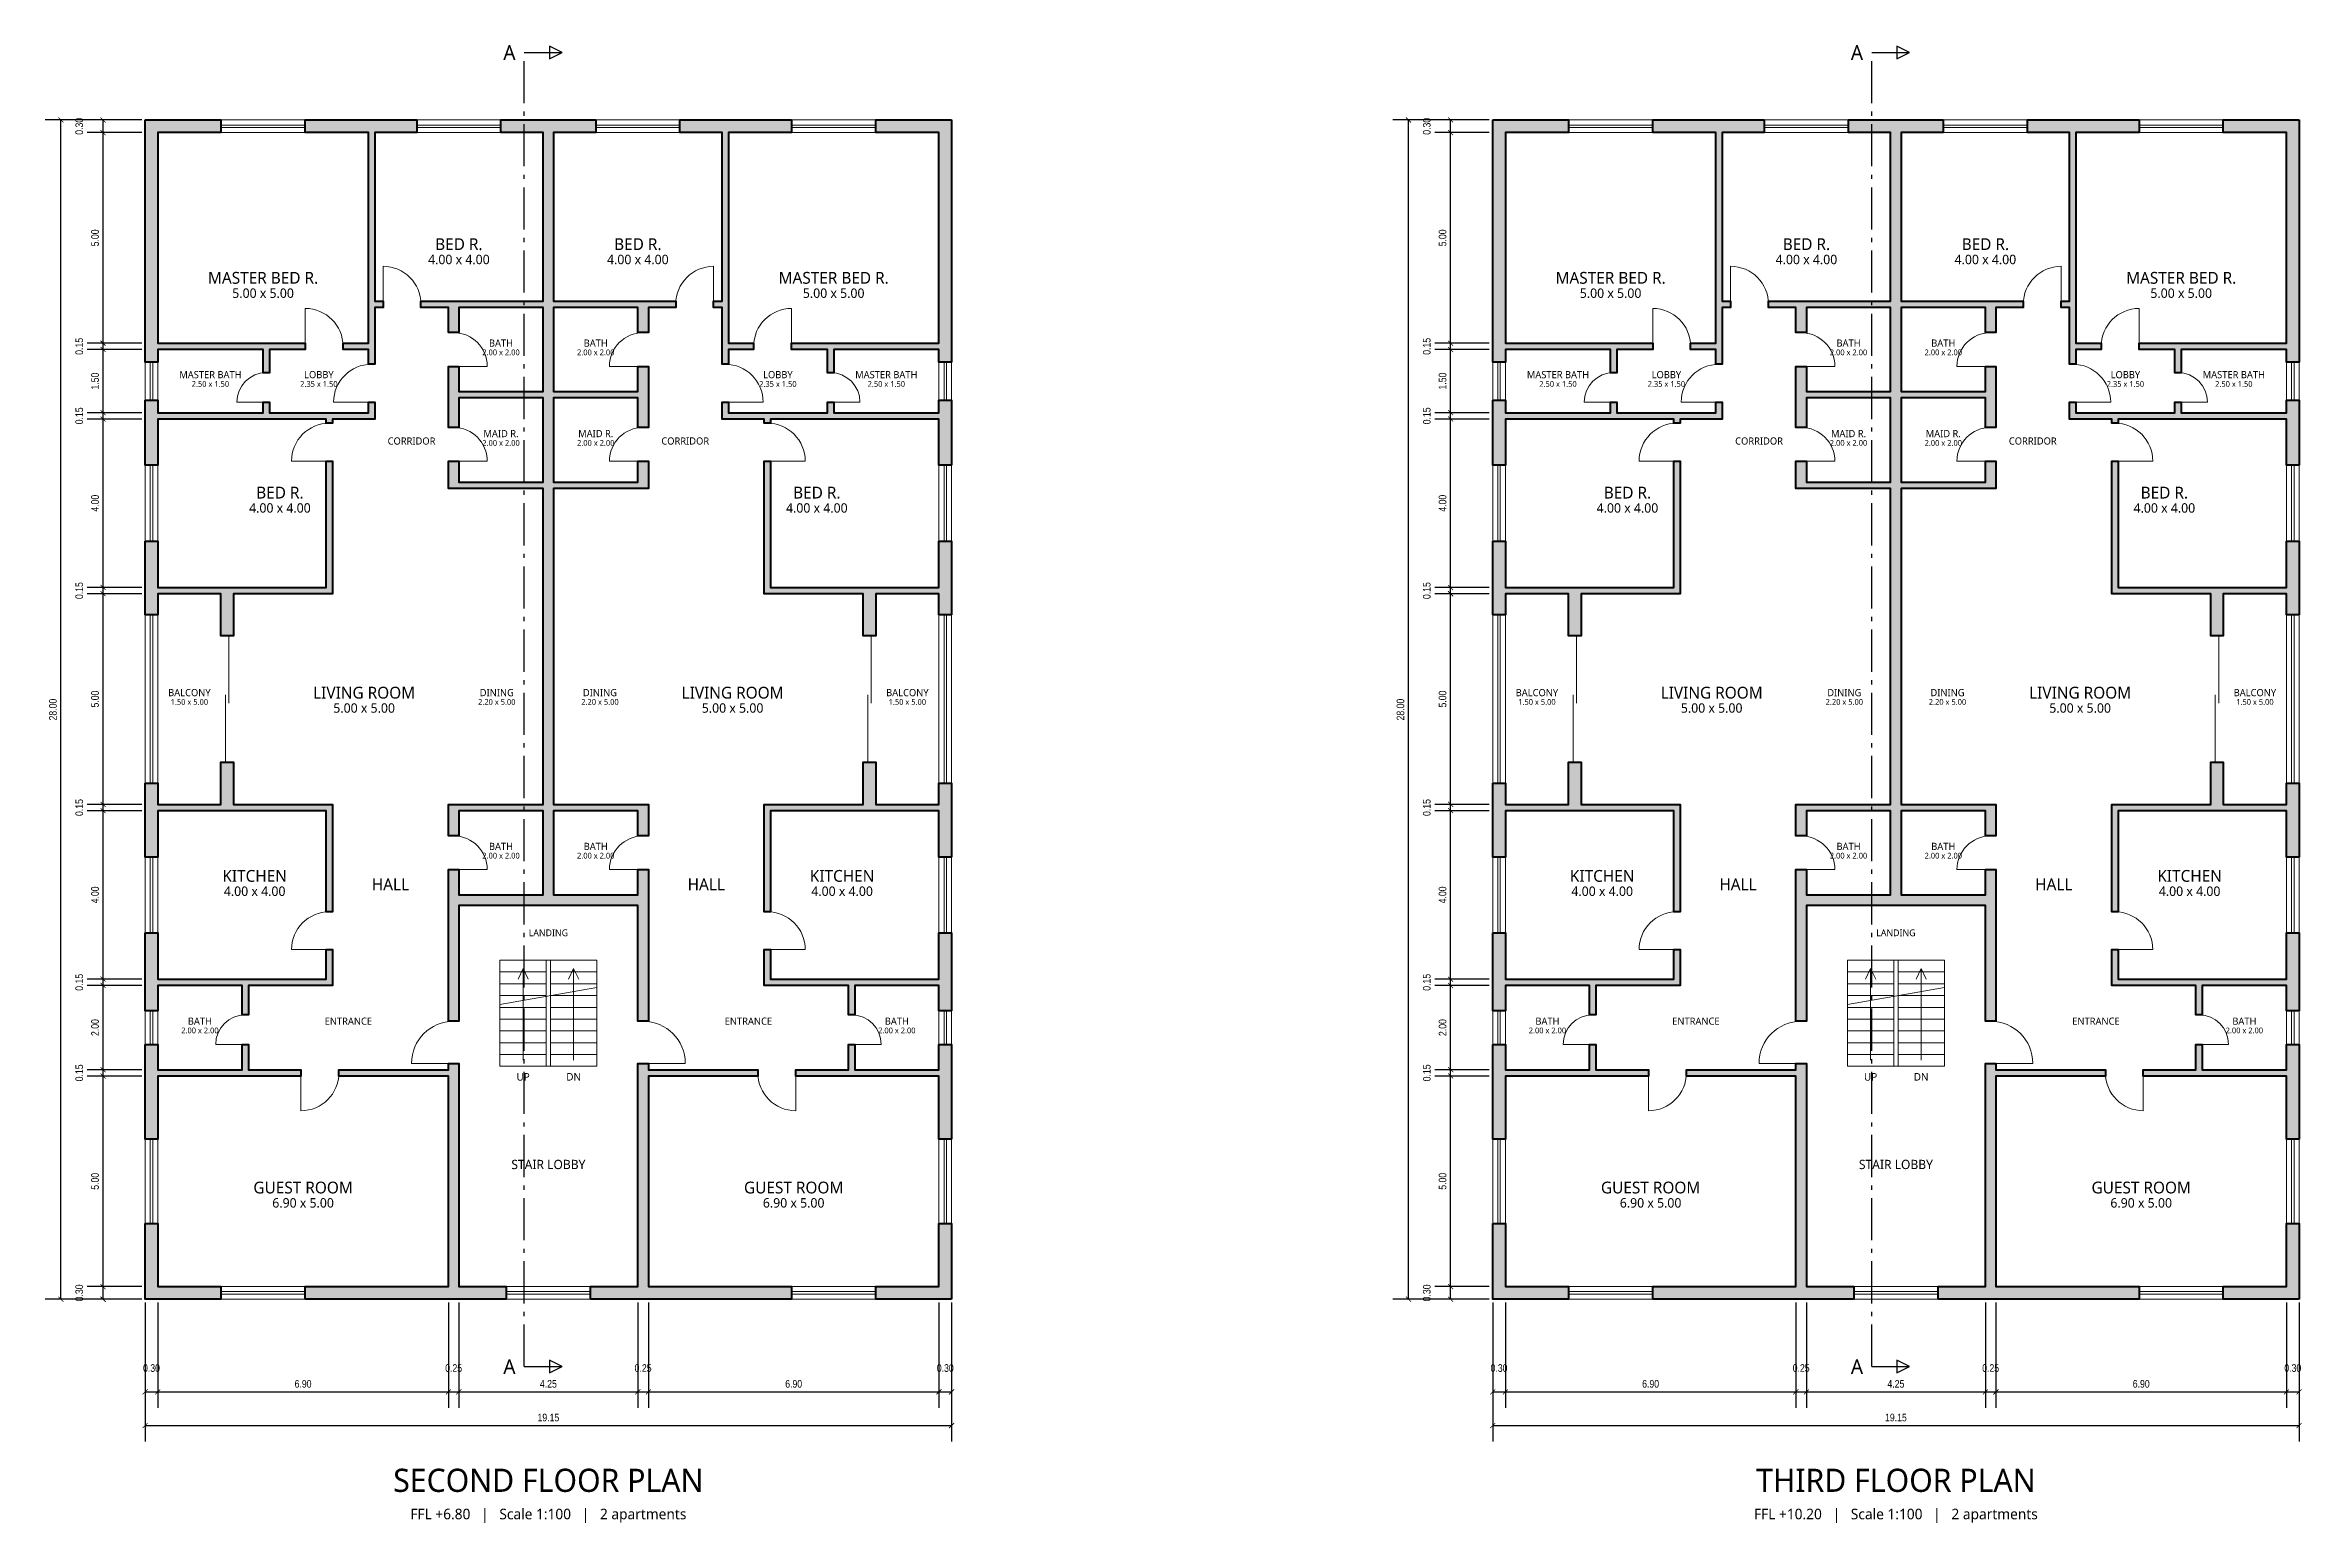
# Model space of a CAD drawing. Header units: metres. Extents: x -6 to 147, y -34 to 30.
# Drawn here: x 61.6 to 115.2, y -5.3 to 29.8 of the extents above; entities that cross this region are included whole.
import ezdxf
from ezdxf.enums import TextEntityAlignment as Align

# ---------------------------------------------------------------- set-up
doc = ezdxf.new("R2010")
doc.units = ezdxf.units.M
doc.linetypes.add('CENTER2', pattern=[1.4, 1, -0.2, 0, -0.2])
for name, color, linetype, lineweight in [('A-ANNO-DIMS', 1, 'Continuous', 18), ('A-ANNO-SYMB', 1, 'Continuous', 25), ('A-DOOR', 3, 'Continuous', 18), ('A-FLOR-STRS', 6, 'Continuous', 18), ('A-GLAZ', 4, 'Continuous', 18), ('A-WALL', 7, 'Continuous', 50), ('A-WALL-PATT', 8, 'Continuous', 0)]:
    doc.layers.add(name, color=color, linetype=linetype, lineweight=lineweight)
doc.layers.add('A-ANNO-TEXT', color=7, linetype='Continuous', lineweight=25, true_color=0x000000)
doc.styles.add('OpenSans', font='OpenSans-Regular.ttf')
doc.styles.add('OpenSansCondensed-Light', font='OpenSansCondensed-Light.ttf')
doc.dimstyles.new('EZDXF', dxfattribs={"dimtxt": 0.25, "dimasz": 0.175, "dimexe": 0.375, "dimexo": 0.125, "dimgap": 0.1, "dimtad": 1, "dimlfac": 100, "dimzin": 12, "dimdsep": 46, "dimtxsty": 'OpenSansCondensed-Light', "dimblk": 'ARCHTICK', "dimcen": 2.5, "dimazin": 3, "dimtfac": 0.5, "dimtmove": 2, "dimatfit": 3})

msp = doc.modelspace()

# ---------------------------------------------------------------- texts
at = {"layer": 'A-ANNO-SYMB', "style": 'OpenSans'}
for p in [(72.65, 29.6), (104.65, 29.6), (72.65, -1.6), (104.65, -1.6)]:
    msp.add_text('A', height=0.35, dxfattribs=at).set_placement(p, align=Align.MIDDLE_CENTER)
at = {"layer": 'A-ANNO-TEXT', "style": 'OpenSans'}
for s, height, p in [('4.00 x 4.00', 0.224, (71.45, 24.688)), ('BED R.', 0.28, (71.45, 25.052)), ('4.00 x 4.00', 0.224, (75.7, 24.688)), ('BED R.', 0.28, (75.7, 25.052)), ('4.00 x 4.00', 0.224, (103.45, 24.688)), ('BED R.', 0.28, (103.45, 25.052)), ('4.00 x 4.00', 0.224, (107.7, 24.688)), ('BED R.', 0.28, (107.7, 25.052)), ('MASTER BED R.', 0.28, (66.8, 24.252)), ('MASTER BED R.', 0.28, (80.35, 24.252)), ('MASTER BED R.', 0.28, (98.8, 24.252)), ('MASTER BED R.', 0.28, (112.35, 24.252)), ('5.00 x 5.00', 0.224, (66.8, 23.888)), ('5.00 x 5.00', 0.224, (80.35, 23.888)), ('5.00 x 5.00', 0.224, (98.8, 23.888)), ('5.00 x 5.00', 0.224, (112.35, 23.888)), ('2.00 x 2.00', 0.136, (72.45, 22.482)), ('BATH', 0.17, (72.45, 22.703)), ('2.00 x 2.00', 0.136, (74.7, 22.482)), ('BATH', 0.17, (74.7, 22.703)), ('2.00 x 2.00', 0.136, (104.45, 22.482)), ('BATH', 0.17, (104.45, 22.703)), ('2.00 x 2.00', 0.136, (106.7, 22.482)), ('BATH', 0.17, (106.7, 22.703)), ('MASTER BATH', 0.17, (65.55, 21.953)), ('LOBBY', 0.17, (68.125, 21.953)), ('LOBBY', 0.17, (79.025, 21.953)), ('MASTER BATH', 0.17, (81.6, 21.953)), ('MASTER BATH', 0.17, (97.55, 21.953)), ('LOBBY', 0.17, (100.125, 21.953)), ('LOBBY', 0.17, (111.025, 21.953)), ('MASTER BATH', 0.17, (113.6, 21.953)), ('2.50 x 1.50', 0.136, (65.55, 21.732)), ('2.35 x 1.50', 0.136, (68.125, 21.732)), ('2.35 x 1.50', 0.136, (79.025, 21.732)), ('2.50 x 1.50', 0.136, (81.6, 21.732)), ('2.50 x 1.50', 0.136, (97.55, 21.732)), ('2.35 x 1.50', 0.136, (100.125, 21.732)), ('2.35 x 1.50', 0.136, (111.025, 21.732)), ('2.50 x 1.50', 0.136, (113.6, 21.732)), ('CORRIDOR', 0.17, (70.325, 20.378)), ('2.00 x 2.00', 0.136, (72.45, 20.332)), ('MAID R.', 0.17, (72.45, 20.553)), ('2.00 x 2.00', 0.136, (74.7, 20.332)), ('MAID R.', 0.17, (74.7, 20.553)), ('CORRIDOR', 0.17, (76.825, 20.378)), ('CORRIDOR', 0.17, (102.325, 20.378)), ('2.00 x 2.00', 0.136, (104.45, 20.332)), ('MAID R.', 0.17, (104.45, 20.553)), ('2.00 x 2.00', 0.136, (106.7, 20.332)), ('MAID R.', 0.17, (106.7, 20.553)), ('CORRIDOR', 0.17, (108.825, 20.378)), ('4.00 x 4.00', 0.224, (67.2, 18.788)), ('BED R.', 0.28, (67.2, 19.152)), ('4.00 x 4.00', 0.224, (79.95, 18.788)), ('BED R.', 0.28, (79.95, 19.152)), ('4.00 x 4.00', 0.224, (99.2, 18.788)), ('BED R.', 0.28, (99.2, 19.152)), ('4.00 x 4.00', 0.224, (111.95, 18.788)), ('BED R.', 0.28, (111.95, 19.152)), ('BALCONY', 0.17, (65.05, 14.403)), ('LIVING ROOM', 0.28, (69.2, 14.402)), ('DINING', 0.17, (72.35, 14.403)), ('DINING', 0.17, (74.8, 14.403)), ('LIVING ROOM', 0.28, (77.95, 14.402)), ('BALCONY', 0.17, (82.1, 14.403)), ('BALCONY', 0.17, (97.05, 14.403)), ('LIVING ROOM', 0.28, (101.2, 14.402)), ('DINING', 0.17, (104.35, 14.403)), ('DINING', 0.17, (106.8, 14.403)), ('LIVING ROOM', 0.28, (109.95, 14.402)), ('BALCONY', 0.17, (114.1, 14.403)), ('1.50 x 5.00', 0.136, (65.05, 14.182)), ('5.00 x 5.00', 0.224, (69.2, 14.038)), ('2.20 x 5.00', 0.136, (72.35, 14.182)), ('2.20 x 5.00', 0.136, (74.8, 14.182)), ('5.00 x 5.00', 0.224, (77.95, 14.038)), ('1.50 x 5.00', 0.136, (82.1, 14.182)), ('1.50 x 5.00', 0.136, (97.05, 14.182)), ('5.00 x 5.00', 0.224, (101.2, 14.038)), ('2.20 x 5.00', 0.136, (104.35, 14.182)), ('2.20 x 5.00', 0.136, (106.8, 14.182)), ('5.00 x 5.00', 0.224, (109.95, 14.038)), ('1.50 x 5.00', 0.136, (114.1, 14.182)), ('BATH', 0.17, (72.45, 10.753)), ('BATH', 0.17, (74.7, 10.753)), ('BATH', 0.17, (104.45, 10.753)), ('BATH', 0.17, (106.7, 10.753)), ('KITCHEN', 0.28, (66.6, 10.052)), ('2.00 x 2.00', 0.136, (72.45, 10.532)), ('2.00 x 2.00', 0.136, (74.7, 10.532)), ('KITCHEN', 0.28, (80.55, 10.052)), ('KITCHEN', 0.28, (98.6, 10.052)), ('2.00 x 2.00', 0.136, (104.45, 10.532)), ('2.00 x 2.00', 0.136, (106.7, 10.532)), ('KITCHEN', 0.28, (112.55, 10.052)), ('4.00 x 4.00', 0.224, (66.6, 9.688)), ('HALL', 0.28, (69.825, 9.852)), ('HALL', 0.28, (77.325, 9.852)), ('4.00 x 4.00', 0.224, (80.55, 9.688)), ('4.00 x 4.00', 0.224, (98.6, 9.688)), ('HALL', 0.28, (101.825, 9.852)), ('HALL', 0.28, (109.325, 9.852)), ('4.00 x 4.00', 0.224, (112.55, 9.688)), ('LANDING', 0.16, (73.575, 8.7)), ('LANDING', 0.16, (105.575, 8.7)), ('2.00 x 2.00', 0.136, (65.3, 6.382)), ('BATH', 0.17, (65.3, 6.603)), ('ENTRANCE', 0.17, (68.825, 6.603)), ('ENTRANCE', 0.17, (78.325, 6.603)), ('2.00 x 2.00', 0.136, (81.85, 6.382)), ('BATH', 0.17, (81.85, 6.603)), ('2.00 x 2.00', 0.136, (97.3, 6.382)), ('BATH', 0.17, (97.3, 6.603)), ('ENTRANCE', 0.17, (100.825, 6.603)), ('ENTRANCE', 0.17, (110.325, 6.603)), ('2.00 x 2.00', 0.136, (113.85, 6.382)), ('BATH', 0.17, (113.85, 6.603)), ('UP', 0.18, (72.975, 5.28)), ('DN', 0.18, (74.175, 5.28)), ('UP', 0.18, (104.975, 5.28)), ('DN', 0.18, (106.175, 5.28)), ('STAIR LOBBY', 0.22, (73.575, 3.2)), ('STAIR LOBBY', 0.22, (105.575, 3.2)), ('GUEST ROOM', 0.28, (67.75, 2.652)), ('GUEST ROOM', 0.28, (79.4, 2.652)), ('GUEST ROOM', 0.28, (99.75, 2.652)), ('GUEST ROOM', 0.28, (111.4, 2.652)), ('6.90 x 5.00', 0.224, (67.75, 2.288)), ('6.90 x 5.00', 0.224, (79.4, 2.288)), ('6.90 x 5.00', 0.224, (99.75, 2.288)), ('6.90 x 5.00', 0.224, (111.4, 2.288)), ('SECOND FLOOR PLAN', 0.55, (73.575, -4.3)), ('THIRD FLOOR PLAN', 0.55, (105.575, -4.3)), ('FFL +6.80   |   Scale 1:100   |   2 apartments', 0.25, (73.575, -5.1)), ('FFL +10.20   |   Scale 1:100   |   2 apartments', 0.25, (105.575, -5.1))]:
    msp.add_text(s, height=height, dxfattribs=at).set_placement(p, align=Align.MIDDLE_CENTER)

# ---------------------------------------------------------------- blocks, each defined once
blk = doc.blocks.new('_ARCHTICK')
at = {"color": 0, "linetype": 'BYBLOCK', "const_width": 0.15}
blk.add_lwpolyline([(-0.5, -0.5), (0.5, 0.5)], dxfattribs=at)

# ---------------------------------------------------------------- dimensions: what is measured, and where the dimension line sits
at = {"layer": 'A-ANNO-DIMS'}
for base, p1, p2 in [((62, 0), (64, 0), (64, 28)), ((63, 27.7), (64, 27.7), (64, 28)), ((94, 0), (96, 0), (96, 28)), ((95, 27.7), (96, 27.7), (96, 28)), ((63, 22.7), (64, 22.7), (64, 27.7)), ((95, 22.7), (96, 22.7), (96, 27.7)), ((63, 22.55), (64, 22.55), (64, 22.7)), ((63, 21.05), (64, 21.05), (64, 22.55)), ((95, 22.55), (96, 22.55), (96, 22.7)), ((95, 21.05), (96, 21.05), (96, 22.55)), ((63, 20.9), (64, 20.9), (64, 21.05)), ((63, 16.9), (64, 16.9), (64, 20.9)), ((95, 20.9), (96, 20.9), (96, 21.05)), ((95, 16.9), (96, 16.9), (96, 20.9)), ((63, 16.75), (64, 16.75), (64, 16.9)), ((63, 11.75), (64, 11.75), (64, 16.75)), ((95, 16.75), (96, 16.75), (96, 16.9)), ((95, 11.75), (96, 11.75), (96, 16.75)), ((63, 11.6), (64, 11.6), (64, 11.75)), ((95, 11.6), (96, 11.6), (96, 11.75)), ((63, 7.6), (64, 7.6), (64, 11.6)), ((95, 7.6), (96, 7.6), (96, 11.6)), ((63, 7.45), (64, 7.45), (64, 7.6)), ((63, 5.45), (64, 5.45), (64, 7.45)), ((95, 7.45), (96, 7.45), (96, 7.6)), ((95, 5.45), (96, 5.45), (96, 7.45)), ((63, 5.3), (64, 5.3), (64, 5.45)), ((63, 0.3), (64, 0.3), (64, 5.3)), ((95, 5.3), (96, 5.3), (96, 5.45)), ((95, 0.3), (96, 0.3), (96, 5.3)), ((63, 0), (64, 0), (64, 0.3)), ((95, 0), (96, 0), (96, 0.3))]:
    msp.add_linear_dim(base=base, p1=p1, p2=p2, angle=90, dimstyle='EZDXF', override={"dimtxt": 0.18, "dimasz": 0.12, "dimexo": 0.08, "dimtad": 1, "dimtih": 0, "dimtoh": 0, "dimdec": 2, "dimlfac": 1, "dimzin": 0}, dxfattribs=at).render()
for base, p1, p2 in [((64, -2.2), (64, 0), (64.3, 0)), ((64, -3), (64, 0), (83.15, 0)), ((64.3, -2.2), (64.3, 0), (71.2, 0)), ((71.2, -2.2), (71.2, 0), (71.45, 0)), ((71.45, -2.2), (71.45, 0), (75.7, 0)), ((75.7, -2.2), (75.7, 0), (75.95, 0)), ((75.95, -2.2), (75.95, 0), (82.85, 0)), ((82.85, -2.2), (82.85, 0), (83.15, 0)), ((96, -2.2), (96, 0), (96.3, 0)), ((96, -3), (96, 0), (115.15, 0)), ((96.3, -2.2), (96.3, 0), (103.2, 0)), ((103.2, -2.2), (103.2, 0), (103.45, 0)), ((103.45, -2.2), (103.45, 0), (107.7, 0)), ((107.7, -2.2), (107.7, 0), (107.95, 0)), ((107.95, -2.2), (107.95, 0), (114.85, 0)), ((114.85, -2.2), (114.85, 0), (115.15, 0))]:
    msp.add_linear_dim(base=base, p1=p1, p2=p2, dimstyle='EZDXF', override={"dimtxt": 0.18, "dimasz": 0.12, "dimexo": 0.08, "dimtad": 1, "dimtih": 0, "dimtoh": 0, "dimdec": 2, "dimlfac": 1, "dimzin": 0}, dxfattribs=at).render()

# ---------------------------------------------------------------- hatches: boundary and pattern name
at = {"layer": 'A-WALL-PATT'}
for points in [[(64, 28), (65.8, 28), (65.8, 27.7), (64.3, 27.7), (64.3, 22.7), (67.8, 22.7), (67.8, 22.55), (66.95, 22.55), (66.95, 22), (66.8, 22), (66.8, 22.55), (64.3, 22.55), (64.3, 22.25), (64, 22.25), (64, 28)], [(70.45, 28), (70.45, 27.7), (69.45, 27.7), (69.45, 23.7), (69.65, 23.7), (69.65, 23.55), (69.45, 23.55), (69.45, 22.2), (69.3, 22.2), (69.3, 22.55), (68.7, 22.55), (68.7, 22.7), (69.3, 22.7), (69.3, 27.7), (67.8, 27.7), (67.8, 28), (70.45, 28)], [(74.7, 28), (74.7, 27.7), (73.7, 27.7), (73.7, 23.7), (76.6, 23.7), (76.6, 23.55), (75.95, 23.55), (75.95, 22.95), (75.7, 22.95), (75.7, 23.55), (73.7, 23.55), (73.7, 21.55), (75.7, 21.55), (75.7, 22.15), (75.95, 22.15), (75.95, 20.7), (75.7, 20.7), (75.7, 21.4), (73.7, 21.4), (73.7, 19.4), (75.7, 19.4), (75.7, 19.9), (75.95, 19.9), (75.95, 19.25), (75.7, 19.25), (75.65, 19.25), (73.7, 19.25), (73.7, 16.95), (73.7, 16.9), (73.7, 16.75), (73.7, 16.7), (73.7, 11.75), (75.85, 11.75), (75.9, 11.75), (75.95, 11.75), (75.95, 11.6), (75.95, 11.55), (75.95, 11), (75.7, 11), (75.7, 11.6), (73.7, 11.6), (73.7, 9.6), (75.7, 9.6), (75.7, 10.2), (75.95, 10.2), (75.95, 7.65), (75.95, 7.6), (75.95, 7.45), (75.95, 7.4), (75.95, 6.6), (75.7, 6.6), (75.7, 9.35), (71.45, 9.35), (71.45, 6.6), (71.2, 6.6), (71.2, 7.4), (71.2, 7.45), (71.2, 7.6), (71.2, 7.65), (71.2, 10.2), (71.45, 10.2), (71.45, 9.6), (73.45, 9.6), (73.45, 11.6), (71.45, 11.6), (71.45, 11), (71.2, 11), (71.2, 11.55), (71.2, 11.6), (71.2, 11.75), (71.25, 11.75), (71.3, 11.75), (73.45, 11.75), (73.45, 16.7), (73.45, 16.75), (73.45, 16.9), (73.45, 16.95), (73.45, 19.25), (71.5, 19.25), (71.45, 19.25), (71.2, 19.25), (71.2, 19.9), (71.45, 19.9), (71.45, 19.4), (73.45, 19.4), (73.45, 21.4), (71.45, 21.4), (71.45, 20.7), (71.2, 20.7), (71.2, 22.15), (71.45, 22.15), (71.45, 21.55), (73.45, 21.55), (73.45, 23.55), (71.45, 23.55), (71.45, 22.95), (71.2, 22.95), (71.2, 23.55), (70.55, 23.55), (70.55, 23.7), (73.45, 23.7), (73.45, 27.7), (72.45, 27.7), (72.45, 28), (74.7, 28)], [(79.35, 28), (79.35, 27.7), (77.85, 27.7), (77.85, 22.7), (78.45, 22.7), (78.45, 22.55), (77.85, 22.55), (77.85, 22.2), (77.7, 22.2), (77.7, 23.55), (77.5, 23.55), (77.5, 23.7), (77.7, 23.7), (77.7, 27.7), (76.7, 27.7), (76.7, 28), (79.35, 28)], [(83.15, 28), (83.15, 22.25), (82.85, 22.25), (82.85, 22.55), (80.35, 22.55), (80.35, 22), (80.2, 22), (80.2, 22.55), (79.35, 22.55), (79.35, 22.7), (82.85, 22.7), (82.85, 27.7), (81.35, 27.7), (81.35, 28), (83.15, 28)], [(96, 28), (97.8, 28), (97.8, 27.7), (96.3, 27.7), (96.3, 22.7), (99.8, 22.7), (99.8, 22.55), (98.95, 22.55), (98.95, 22), (98.8, 22), (98.8, 22.55), (96.3, 22.55), (96.3, 22.25), (96, 22.25), (96, 28)], [(102.45, 28), (102.45, 27.7), (101.45, 27.7), (101.45, 23.7), (101.65, 23.7), (101.65, 23.55), (101.45, 23.55), (101.45, 22.2), (101.3, 22.2), (101.3, 22.55), (100.7, 22.55), (100.7, 22.7), (101.3, 22.7), (101.3, 27.7), (99.8, 27.7), (99.8, 28), (102.45, 28)], [(106.7, 28), (106.7, 27.7), (105.7, 27.7), (105.7, 23.7), (108.6, 23.7), (108.6, 23.55), (107.95, 23.55), (107.95, 22.95), (107.7, 22.95), (107.7, 23.55), (105.7, 23.55), (105.7, 21.55), (107.7, 21.55), (107.7, 22.15), (107.95, 22.15), (107.95, 20.7), (107.7, 20.7), (107.7, 21.4), (105.7, 21.4), (105.7, 19.4), (107.7, 19.4), (107.7, 19.9), (107.95, 19.9), (107.95, 19.25), (107.7, 19.25), (107.65, 19.25), (105.7, 19.25), (105.7, 16.95), (105.7, 16.9), (105.7, 16.75), (105.7, 16.7), (105.7, 11.75), (107.85, 11.75), (107.9, 11.75), (107.95, 11.75), (107.95, 11.6), (107.95, 11.55), (107.95, 11), (107.7, 11), (107.7, 11.6), (105.7, 11.6), (105.7, 9.6), (107.7, 9.6), (107.7, 10.2), (107.95, 10.2), (107.95, 7.65), (107.95, 7.6), (107.95, 7.45), (107.95, 7.4), (107.95, 6.6), (107.7, 6.6), (107.7, 9.35), (103.45, 9.35), (103.45, 6.6), (103.2, 6.6), (103.2, 7.4), (103.2, 7.45), (103.2, 7.6), (103.2, 7.65), (103.2, 10.2), (103.45, 10.2), (103.45, 9.6), (105.45, 9.6), (105.45, 11.6), (103.45, 11.6), (103.45, 11), (103.2, 11), (103.2, 11.55), (103.2, 11.6), (103.2, 11.75), (103.25, 11.75), (103.3, 11.75), (105.45, 11.75), (105.45, 16.7), (105.45, 16.75), (105.45, 16.9), (105.45, 16.95), (105.45, 19.25), (103.5, 19.25), (103.45, 19.25), (103.2, 19.25), (103.2, 19.9), (103.45, 19.9), (103.45, 19.4), (105.45, 19.4), (105.45, 21.4), (103.45, 21.4), (103.45, 20.7), (103.2, 20.7), (103.2, 22.15), (103.45, 22.15), (103.45, 21.55), (105.45, 21.55), (105.45, 23.55), (103.45, 23.55), (103.45, 22.95), (103.2, 22.95), (103.2, 23.55), (102.55, 23.55), (102.55, 23.7), (105.45, 23.7), (105.45, 27.7), (104.45, 27.7), (104.45, 28), (106.7, 28)], [(111.35, 28), (111.35, 27.7), (109.85, 27.7), (109.85, 22.7), (110.45, 22.7), (110.45, 22.55), (109.85, 22.55), (109.85, 22.2), (109.7, 22.2), (109.7, 23.55), (109.5, 23.55), (109.5, 23.7), (109.7, 23.7), (109.7, 27.7), (108.7, 27.7), (108.7, 28), (111.35, 28)], [(115.15, 28), (115.15, 22.25), (114.85, 22.25), (114.85, 22.55), (112.35, 22.55), (112.35, 22), (112.2, 22), (112.2, 22.55), (111.35, 22.55), (111.35, 22.7), (114.85, 22.7), (114.85, 27.7), (113.35, 27.7), (113.35, 28), (115.15, 28)], [(64, 21.35), (64.3, 21.35), (64.3, 21.05), (66.8, 21.05), (66.8, 21.3), (66.95, 21.3), (66.95, 21.05), (69.3, 21.05), (69.3, 21.3), (69.45, 21.3), (69.45, 20.9), (68.45, 20.9), (68.45, 20.8), (68.3, 20.8), (68.3, 20.9), (64.3, 20.9), (64.3, 19.8), (64, 19.8), (64, 21.35)], [(83.15, 19.8), (82.85, 19.8), (82.85, 20.9), (78.85, 20.9), (78.85, 20.8), (78.7, 20.8), (78.7, 20.9), (77.7, 20.9), (77.7, 21.3), (77.85, 21.3), (77.85, 21.05), (80.2, 21.05), (80.2, 21.3), (80.35, 21.3), (80.35, 21.05), (82.85, 21.05), (82.85, 21.35), (83.15, 21.35), (83.15, 19.8)], [(96, 21.35), (96.3, 21.35), (96.3, 21.05), (98.8, 21.05), (98.8, 21.3), (98.95, 21.3), (98.95, 21.05), (101.3, 21.05), (101.3, 21.3), (101.45, 21.3), (101.45, 20.9), (100.45, 20.9), (100.45, 20.8), (100.3, 20.8), (100.3, 20.9), (96.3, 20.9), (96.3, 19.8), (96, 19.8), (96, 21.35)], [(115.15, 19.8), (114.85, 19.8), (114.85, 20.9), (110.85, 20.9), (110.85, 20.8), (110.7, 20.8), (110.7, 20.9), (109.7, 20.9), (109.7, 21.3), (109.85, 21.3), (109.85, 21.05), (112.2, 21.05), (112.2, 21.3), (112.35, 21.3), (112.35, 21.05), (114.85, 21.05), (114.85, 21.35), (115.15, 21.35), (115.15, 19.8)], [(64, 18), (64.3, 18), (64.3, 16.9), (68.3, 16.9), (68.3, 19.9), (68.45, 19.9), (68.45, 16.95), (68.45, 16.9), (68.45, 16.75), (66.1, 16.75), (66.1, 15.75), (65.8, 15.75), (65.8, 16.75), (64.3, 16.75), (64.3, 16.25), (64, 16.25), (64, 18)], [(83.15, 16.25), (82.85, 16.25), (82.85, 16.75), (81.35, 16.75), (81.35, 15.75), (81.05, 15.75), (81.05, 16.75), (78.7, 16.75), (78.7, 16.9), (78.7, 16.95), (78.7, 19.9), (78.85, 19.9), (78.85, 16.9), (82.85, 16.9), (82.85, 18), (83.15, 18), (83.15, 16.25)], [(96, 18), (96.3, 18), (96.3, 16.9), (100.3, 16.9), (100.3, 19.9), (100.45, 19.9), (100.45, 16.95), (100.45, 16.9), (100.45, 16.75), (98.1, 16.75), (98.1, 15.75), (97.8, 15.75), (97.8, 16.75), (96.3, 16.75), (96.3, 16.25), (96, 16.25), (96, 18)], [(115.15, 16.25), (114.85, 16.25), (114.85, 16.75), (113.35, 16.75), (113.35, 15.75), (113.05, 15.75), (113.05, 16.75), (110.7, 16.75), (110.7, 16.9), (110.7, 16.95), (110.7, 19.9), (110.85, 19.9), (110.85, 16.9), (114.85, 16.9), (114.85, 18), (115.15, 18), (115.15, 16.25)], [(64, 12.25), (64.3, 12.25), (64.3, 11.75), (65.8, 11.75), (65.8, 12.75), (66.1, 12.75), (66.1, 11.75), (68.45, 11.75), (68.45, 11.6), (68.45, 11.55), (68.45, 9.2), (68.3, 9.2), (68.3, 11.6), (64.3, 11.6), (64.3, 10.5), (64, 10.5), (64, 12.25)], [(83.15, 10.5), (82.85, 10.5), (82.85, 11.6), (78.85, 11.6), (78.85, 9.2), (78.7, 9.2), (78.7, 11.55), (78.7, 11.6), (78.7, 11.75), (81.05, 11.75), (81.05, 12.75), (81.35, 12.75), (81.35, 11.75), (82.85, 11.75), (82.85, 12.25), (83.15, 12.25), (83.15, 10.5)], [(96, 12.25), (96.3, 12.25), (96.3, 11.75), (97.8, 11.75), (97.8, 12.75), (98.1, 12.75), (98.1, 11.75), (100.45, 11.75), (100.45, 11.6), (100.45, 11.55), (100.45, 9.2), (100.3, 9.2), (100.3, 11.6), (96.3, 11.6), (96.3, 10.5), (96, 10.5), (96, 12.25)], [(115.15, 10.5), (114.85, 10.5), (114.85, 11.6), (110.85, 11.6), (110.85, 9.2), (110.7, 9.2), (110.7, 11.55), (110.7, 11.6), (110.7, 11.75), (113.05, 11.75), (113.05, 12.75), (113.35, 12.75), (113.35, 11.75), (114.85, 11.75), (114.85, 12.25), (115.15, 12.25), (115.15, 10.5)], [(64, 8.7), (64.3, 8.7), (64.3, 7.6), (68.3, 7.6), (68.3, 8.3), (68.45, 8.3), (68.45, 7.65), (68.45, 7.6), (68.45, 7.45), (66.45, 7.45), (66.45, 6.75), (66.3, 6.75), (66.3, 7.45), (64.3, 7.45), (64.3, 6.85), (64, 6.85), (64, 8.7)], [(83.15, 6.85), (82.85, 6.85), (82.85, 7.45), (80.85, 7.45), (80.85, 6.75), (80.7, 6.75), (80.7, 7.45), (78.7, 7.45), (78.7, 7.6), (78.7, 7.65), (78.7, 8.3), (78.85, 8.3), (78.85, 7.6), (82.85, 7.6), (82.85, 8.7), (83.15, 8.7), (83.15, 6.85)], [(96, 8.7), (96.3, 8.7), (96.3, 7.6), (100.3, 7.6), (100.3, 8.3), (100.45, 8.3), (100.45, 7.65), (100.45, 7.6), (100.45, 7.45), (98.45, 7.45), (98.45, 6.75), (98.3, 6.75), (98.3, 7.45), (96.3, 7.45), (96.3, 6.85), (96, 6.85), (96, 8.7)], [(115.15, 6.85), (114.85, 6.85), (114.85, 7.45), (112.85, 7.45), (112.85, 6.75), (112.7, 6.75), (112.7, 7.45), (110.7, 7.45), (110.7, 7.6), (110.7, 7.65), (110.7, 8.3), (110.85, 8.3), (110.85, 7.6), (114.85, 7.6), (114.85, 8.7), (115.15, 8.7), (115.15, 6.85)], [(64, 6.05), (64.3, 6.05), (64.3, 5.45), (66.3, 5.45), (66.3, 6.05), (66.45, 6.05), (66.45, 5.45), (67.7, 5.45), (67.7, 5.3), (64.3, 5.3), (64.3, 3.8), (64, 3.8), (64, 6.05)], [(83.15, 3.8), (82.85, 3.8), (82.85, 5.3), (79.45, 5.3), (79.45, 5.45), (80.7, 5.45), (80.7, 6.05), (80.85, 6.05), (80.85, 5.45), (82.85, 5.45), (82.85, 6.05), (83.15, 6.05), (83.15, 3.8)], [(96, 6.05), (96.3, 6.05), (96.3, 5.45), (98.3, 5.45), (98.3, 6.05), (98.45, 6.05), (98.45, 5.45), (99.7, 5.45), (99.7, 5.3), (96.3, 5.3), (96.3, 3.8), (96, 3.8), (96, 6.05)], [(115.15, 3.8), (114.85, 3.8), (114.85, 5.3), (111.45, 5.3), (111.45, 5.45), (112.7, 5.45), (112.7, 6.05), (112.85, 6.05), (112.85, 5.45), (114.85, 5.45), (114.85, 6.05), (115.15, 6.05), (115.15, 3.8)], [(67.8, 0), (67.8, 0.3), (71.2, 0.3), (71.2, 5.3), (68.6, 5.3), (68.6, 5.45), (71.2, 5.45), (71.2, 5.6), (71.45, 5.6), (71.45, 0.3), (72.575, 0.3), (72.575, 0), (67.8, 0)], [(74.575, 0), (74.575, 0.3), (75.7, 0.3), (75.7, 5.6), (75.95, 5.6), (75.95, 5.45), (78.55, 5.45), (78.55, 5.3), (75.95, 5.3), (75.95, 0.3), (79.35, 0.3), (79.35, 0), (74.575, 0)], [(99.8, 0), (99.8, 0.3), (103.2, 0.3), (103.2, 5.3), (100.6, 5.3), (100.6, 5.45), (103.2, 5.45), (103.2, 5.6), (103.45, 5.6), (103.45, 0.3), (104.575, 0.3), (104.575, 0), (99.8, 0)], [(106.575, 0), (106.575, 0.3), (107.7, 0.3), (107.7, 5.6), (107.95, 5.6), (107.95, 5.45), (110.55, 5.45), (110.55, 5.3), (107.95, 5.3), (107.95, 0.3), (111.35, 0.3), (111.35, 0), (106.575, 0)], [(64, 1.8), (64.3, 1.8), (64.3, 0.3), (65.8, 0.3), (65.8, 0), (64, 0), (64, 1.8)], [(83.15, 0), (81.35, 0), (81.35, 0.3), (82.85, 0.3), (82.85, 1.8), (83.15, 1.8), (83.15, 0)], [(96, 1.8), (96.3, 1.8), (96.3, 0.3), (97.8, 0.3), (97.8, 0), (96, 0), (96, 1.8)], [(115.15, 0), (113.35, 0), (113.35, 0.3), (114.85, 0.3), (114.85, 1.8), (115.15, 1.8), (115.15, 0)]]:
    msp.add_hatch(color=8, dxfattribs=at).paths.add_polyline_path(points)

# ---------------------------------------------------------------- linework, layer by layer
at = {"layer": 'A-ANNO-SYMB', "linetype": 'CENTER2'}
for p, q in [((73, -1.6), (73, 29.6)), ((105, -1.6), (105, 29.6))]:
    msp.add_line(p, q, dxfattribs=at)
at = {"layer": 'A-ANNO-SYMB'}
for points in [[(73, 29.6), (73.9, 29.6)], [(105, 29.6), (105.9, 29.6)], [(73, -1.6), (73.9, -1.6)], [(105, -1.6), (105.9, -1.6)]]:
    msp.add_lwpolyline(points, dxfattribs=at)
for points in [[(73.9, 29.6), (73.6, 29.75), (73.6, 29.45)], [(105.9, 29.6), (105.6, 29.75), (105.6, 29.45)], [(73.9, -1.6), (73.6, -1.45), (73.6, -1.75)], [(105.9, -1.6), (105.6, -1.45), (105.6, -1.75)]]:
    msp.add_lwpolyline(points, close=True, dxfattribs=at)
at = {"layer": 'A-DOOR'}
for p, q in [((69.65, 23.625), (69.65, 24.525)), ((77.5, 23.625), (77.5, 24.525)), ((101.65, 23.625), (101.65, 24.525)), ((109.5, 23.625), (109.5, 24.525)), ((67.8, 22.625), (67.8, 23.525)), ((79.35, 22.625), (79.35, 23.525)), ((99.8, 22.625), (99.8, 23.525)), ((111.35, 22.625), (111.35, 23.525)), ((71.325, 22.15), (72.125, 22.15)), ((75.825, 22.15), (75.025, 22.15)), ((103.325, 22.15), (104.125, 22.15)), ((107.825, 22.15), (107.025, 22.15)), ((66.875, 21.3), (66.175, 21.3)), ((69.375, 21.3), (68.475, 21.3)), ((77.775, 21.3), (78.675, 21.3)), ((80.275, 21.3), (80.975, 21.3)), ((98.875, 21.3), (98.175, 21.3)), ((101.375, 21.3), (100.475, 21.3)), ((109.775, 21.3), (110.675, 21.3)), ((112.275, 21.3), (112.975, 21.3)), ((68.375, 19.9), (67.475, 19.9)), ((71.325, 19.9), (72.125, 19.9)), ((75.825, 19.9), (75.025, 19.9)), ((78.775, 19.9), (79.675, 19.9)), ((100.375, 19.9), (99.475, 19.9)), ((103.325, 19.9), (104.125, 19.9)), ((107.825, 19.9), (107.025, 19.9)), ((110.775, 19.9), (111.675, 19.9)), ((65.99, 14.15), (65.99, 15.75)), ((81.24, 14.15), (81.24, 15.75)), ((97.99, 14.15), (97.99, 15.75)), ((113.24, 14.15), (113.24, 15.75)), ((65.91, 12.75), (65.91, 14.35)), ((81.16, 12.75), (81.16, 14.35)), ((97.91, 12.75), (97.91, 14.35)), ((113.16, 12.75), (113.16, 14.35)), ((71.325, 10.2), (72.125, 10.2)), ((75.825, 10.2), (75.025, 10.2)), ((103.325, 10.2), (104.125, 10.2)), ((107.825, 10.2), (107.025, 10.2)), ((68.375, 8.3), (67.475, 8.3)), ((78.775, 8.3), (79.675, 8.3)), ((100.375, 8.3), (99.475, 8.3)), ((110.775, 8.3), (111.675, 8.3)), ((66.375, 6.05), (65.675, 6.05)), ((80.775, 6.05), (81.475, 6.05)), ((98.375, 6.05), (97.675, 6.05)), ((112.775, 6.05), (113.475, 6.05)), ((67.7, 5.375), (67.7, 4.475)), ((71.325, 5.6), (70.325, 5.6)), ((75.825, 5.6), (76.825, 5.6)), ((79.45, 5.375), (79.45, 4.475)), ((99.7, 5.375), (99.7, 4.475)), ((103.325, 5.6), (102.325, 5.6)), ((107.825, 5.6), (108.825, 5.6)), ((111.45, 5.375), (111.45, 4.475))]:
    msp.add_line(p, q, dxfattribs=at)
for centre, radius, start, end in [((69.65, 23.625), 0.9, 0, 90), ((77.5, 23.625), 0.9, 90, 180), ((101.65, 23.625), 0.9, 0, 90), ((109.5, 23.625), 0.9, 90, 180), ((67.8, 22.625), 0.9, 0, 90), ((79.35, 22.625), 0.9, 90, 180), ((99.8, 22.625), 0.9, 0, 90), ((111.35, 22.625), 0.9, 90, 180), ((71.325, 22.15), 0.8, 0, 90), ((75.825, 22.15), 0.8, 90, 180), ((103.325, 22.15), 0.8, 0, 90), ((107.825, 22.15), 0.8, 90, 180), ((66.875, 21.3), 0.7, 90, 180), ((69.375, 21.3), 0.9, 90, 180), ((77.775, 21.3), 0.9, 0, 90), ((80.275, 21.3), 0.7, 0, 90), ((98.875, 21.3), 0.7, 90, 180), ((101.375, 21.3), 0.9, 90, 180), ((109.775, 21.3), 0.9, 0, 90), ((112.275, 21.3), 0.7, 0, 90), ((68.375, 19.9), 0.9, 90, 180), ((71.325, 19.9), 0.8, 0, 90), ((75.825, 19.9), 0.8, 90, 180), ((78.775, 19.9), 0.9, 0, 90), ((100.375, 19.9), 0.9, 90, 180), ((103.325, 19.9), 0.8, 0, 90), ((107.825, 19.9), 0.8, 90, 180), ((110.775, 19.9), 0.9, 0, 90), ((71.325, 10.2), 0.8, 0, 90), ((75.825, 10.2), 0.8, 90, 180), ((103.325, 10.2), 0.8, 0, 90), ((107.825, 10.2), 0.8, 90, 180), ((68.375, 8.3), 0.9, 90, 180), ((78.775, 8.3), 0.9, 0, 90), ((100.375, 8.3), 0.9, 90, 180), ((110.775, 8.3), 0.9, 0, 90), ((66.375, 6.05), 0.7, 90, 180), ((71.325, 5.6), 1, 90, 180), ((75.825, 5.6), 1, 0, 90), ((80.775, 6.05), 0.7, 0, 90), ((98.375, 6.05), 0.7, 90, 180), ((103.325, 5.6), 1, 90, 180), ((107.825, 5.6), 1, 0, 90), ((112.775, 6.05), 0.7, 0, 90), ((67.7, 5.375), 0.9, 270, 0), ((79.45, 5.375), 0.9, 180, 270), ((99.7, 5.375), 0.9, 270, 0), ((111.45, 5.375), 0.9, 180, 270)]:
    msp.add_arc(centre, radius, start, end, dxfattribs=at)
at = {"layer": 'A-FLOR-STRS'}
for p, q in [((72.425, 8.05), (73.525, 8.05)), ((72.425, 8.05), (74.725, 8.05)), ((73.625, 8.05), (74.725, 8.05)), ((104.425, 8.05), (105.525, 8.05)), ((104.425, 8.05), (106.725, 8.05)), ((105.625, 8.05), (106.725, 8.05)), ((72.425, 7.77), (73.525, 7.77)), ((72.975, 5.68), (72.975, 7.85)), ((73.625, 7.77), (74.725, 7.77)), ((74.175, 5.68), (74.175, 7.85)), ((104.425, 7.77), (105.525, 7.77)), ((104.975, 5.68), (104.975, 7.85)), ((105.625, 7.77), (106.725, 7.77)), ((106.175, 5.68), (106.175, 7.85)), ((72.425, 7.49), (73.525, 7.49)), ((72.425, 7), (74.725, 7.4)), ((72.425, 7.21), (73.525, 7.21)), ((73.625, 7.49), (74.725, 7.49)), ((73.625, 7.21), (74.725, 7.21)), ((104.425, 7.49), (105.525, 7.49)), ((104.425, 7), (106.725, 7.4)), ((104.425, 7.21), (105.525, 7.21)), ((105.625, 7.49), (106.725, 7.49)), ((105.625, 7.21), (106.725, 7.21)), ((72.425, 6.93), (73.525, 6.93)), ((72.425, 6.65), (73.525, 6.65)), ((73.625, 6.93), (74.725, 6.93)), ((73.625, 6.65), (74.725, 6.65)), ((104.425, 6.93), (105.525, 6.93)), ((104.425, 6.65), (105.525, 6.65)), ((105.625, 6.93), (106.725, 6.93)), ((105.625, 6.65), (106.725, 6.65)), ((72.425, 6.37), (73.525, 6.37)), ((72.425, 6.09), (73.525, 6.09)), ((73.625, 6.37), (74.725, 6.37)), ((73.625, 6.09), (74.725, 6.09)), ((104.425, 6.37), (105.525, 6.37)), ((104.425, 6.09), (105.525, 6.09)), ((105.625, 6.37), (106.725, 6.37)), ((105.625, 6.09), (106.725, 6.09)), ((72.425, 5.81), (73.525, 5.81)), ((72.425, 5.53), (73.525, 5.53)), ((73.625, 5.81), (74.725, 5.81)), ((73.625, 5.53), (74.725, 5.53)), ((104.425, 5.81), (105.525, 5.81)), ((104.425, 5.53), (105.525, 5.53)), ((105.625, 5.81), (106.725, 5.81)), ((105.625, 5.53), (106.725, 5.53))]:
    msp.add_line(p, q, dxfattribs=at)
for points in [[(72.425, 5.53), (73.525, 5.53), (73.525, 8.05), (72.425, 8.05)], [(73.525, 5.53), (73.625, 5.53), (73.625, 8.05), (73.525, 8.05)], [(73.625, 5.53), (74.725, 5.53), (74.725, 8.05), (73.625, 8.05)], [(104.425, 5.53), (105.525, 5.53), (105.525, 8.05), (104.425, 8.05)], [(105.525, 5.53), (105.625, 5.53), (105.625, 8.05), (105.525, 8.05)], [(105.625, 5.53), (106.725, 5.53), (106.725, 8.05), (105.625, 8.05)]]:
    msp.add_lwpolyline(points, close=True, dxfattribs=at)
for points in [[(72.855, 7.6), (72.975, 7.85), (73.095, 7.6)], [(74.055, 7.6), (74.175, 7.85), (74.295, 7.6)], [(104.855, 7.6), (104.975, 7.85), (105.095, 7.6)], [(106.055, 7.6), (106.175, 7.85), (106.295, 7.6)]]:
    msp.add_lwpolyline(points, dxfattribs=at)
at = {"layer": 'A-GLAZ'}
for p, q in [((65.8, 27.88), (67.8, 27.88)), ((70.45, 27.88), (72.45, 27.88)), ((74.7, 27.88), (76.7, 27.88)), ((79.35, 27.88), (81.35, 27.88)), ((97.8, 27.88), (99.8, 27.88)), ((102.45, 27.88), (104.45, 27.88)), ((106.7, 27.88), (108.7, 27.88)), ((111.35, 27.88), (113.35, 27.88)), ((65.8, 27.82), (67.8, 27.82)), ((70.45, 27.82), (72.45, 27.82)), ((74.7, 27.82), (76.7, 27.82)), ((79.35, 27.82), (81.35, 27.82)), ((97.8, 27.82), (99.8, 27.82)), ((102.45, 27.82), (104.45, 27.82)), ((106.7, 27.82), (108.7, 27.82)), ((111.35, 27.82), (113.35, 27.82)), ((64.12, 21.35), (64.12, 22.25)), ((64.18, 21.35), (64.18, 22.25)), ((82.97, 21.35), (82.97, 22.25)), ((83.03, 21.35), (83.03, 22.25)), ((96.12, 21.35), (96.12, 22.25)), ((96.18, 21.35), (96.18, 22.25)), ((114.97, 21.35), (114.97, 22.25)), ((115.03, 21.35), (115.03, 22.25)), ((64.12, 18), (64.12, 19.8)), ((64.18, 18), (64.18, 19.8)), ((82.97, 18), (82.97, 19.8)), ((83.03, 18), (83.03, 19.8)), ((96.12, 18), (96.12, 19.8)), ((96.18, 18), (96.18, 19.8)), ((114.97, 18), (114.97, 19.8)), ((115.03, 18), (115.03, 19.8)), ((64.12, 12.25), (64.12, 16.25)), ((64.18, 12.25), (64.18, 16.25)), ((82.97, 12.25), (82.97, 16.25)), ((83.03, 12.25), (83.03, 16.25)), ((96.12, 12.25), (96.12, 16.25)), ((96.18, 12.25), (96.18, 16.25)), ((114.97, 12.25), (114.97, 16.25)), ((115.03, 12.25), (115.03, 16.25)), ((64.12, 8.7), (64.12, 10.5)), ((64.18, 8.7), (64.18, 10.5)), ((82.97, 8.7), (82.97, 10.5)), ((83.03, 8.7), (83.03, 10.5)), ((96.12, 8.7), (96.12, 10.5)), ((96.18, 8.7), (96.18, 10.5)), ((114.97, 8.7), (114.97, 10.5)), ((115.03, 8.7), (115.03, 10.5)), ((64.12, 6.05), (64.12, 6.85)), ((64.18, 6.05), (64.18, 6.85)), ((82.97, 6.05), (82.97, 6.85)), ((83.03, 6.05), (83.03, 6.85)), ((96.12, 6.05), (96.12, 6.85)), ((96.18, 6.05), (96.18, 6.85)), ((114.97, 6.05), (114.97, 6.85)), ((115.03, 6.05), (115.03, 6.85)), ((64.12, 1.8), (64.12, 3.8)), ((64.18, 1.8), (64.18, 3.8)), ((82.97, 1.8), (82.97, 3.8)), ((83.03, 1.8), (83.03, 3.8)), ((96.12, 1.8), (96.12, 3.8)), ((96.18, 1.8), (96.18, 3.8)), ((114.97, 1.8), (114.97, 3.8)), ((115.03, 1.8), (115.03, 3.8)), ((65.8, 0.18), (67.8, 0.18)), ((65.8, 0.12), (67.8, 0.12)), ((72.575, 0.18), (74.575, 0.18)), ((72.575, 0.12), (74.575, 0.12)), ((79.35, 0.18), (81.35, 0.18)), ((79.35, 0.12), (81.35, 0.12)), ((97.8, 0.18), (99.8, 0.18)), ((97.8, 0.12), (99.8, 0.12)), ((104.575, 0.18), (106.575, 0.18)), ((104.575, 0.12), (106.575, 0.12)), ((111.35, 0.18), (113.35, 0.18)), ((111.35, 0.12), (113.35, 0.12))]:
    msp.add_line(p, q, dxfattribs=at)
for points in [[(65.8, 27.7), (67.8, 27.7), (67.8, 28), (65.8, 28)], [(70.45, 27.7), (72.45, 27.7), (72.45, 28), (70.45, 28)], [(74.7, 27.7), (76.7, 27.7), (76.7, 28), (74.7, 28)], [(79.35, 27.7), (81.35, 27.7), (81.35, 28), (79.35, 28)], [(97.8, 27.7), (99.8, 27.7), (99.8, 28), (97.8, 28)], [(102.45, 27.7), (104.45, 27.7), (104.45, 28), (102.45, 28)], [(106.7, 27.7), (108.7, 27.7), (108.7, 28), (106.7, 28)], [(111.35, 27.7), (113.35, 27.7), (113.35, 28), (111.35, 28)], [(64, 21.35), (64.3, 21.35), (64.3, 22.25), (64, 22.25)], [(82.85, 21.35), (83.15, 21.35), (83.15, 22.25), (82.85, 22.25)], [(96, 21.35), (96.3, 21.35), (96.3, 22.25), (96, 22.25)], [(114.85, 21.35), (115.15, 21.35), (115.15, 22.25), (114.85, 22.25)], [(64, 18), (64.3, 18), (64.3, 19.8), (64, 19.8)], [(82.85, 18), (83.15, 18), (83.15, 19.8), (82.85, 19.8)], [(96, 18), (96.3, 18), (96.3, 19.8), (96, 19.8)], [(114.85, 18), (115.15, 18), (115.15, 19.8), (114.85, 19.8)], [(64, 12.25), (64.3, 12.25), (64.3, 16.25), (64, 16.25)], [(82.85, 12.25), (83.15, 12.25), (83.15, 16.25), (82.85, 16.25)], [(96, 12.25), (96.3, 12.25), (96.3, 16.25), (96, 16.25)], [(114.85, 12.25), (115.15, 12.25), (115.15, 16.25), (114.85, 16.25)], [(64, 8.7), (64.3, 8.7), (64.3, 10.5), (64, 10.5)], [(82.85, 8.7), (83.15, 8.7), (83.15, 10.5), (82.85, 10.5)], [(96, 8.7), (96.3, 8.7), (96.3, 10.5), (96, 10.5)], [(114.85, 8.7), (115.15, 8.7), (115.15, 10.5), (114.85, 10.5)], [(64, 6.05), (64.3, 6.05), (64.3, 6.85), (64, 6.85)], [(82.85, 6.05), (83.15, 6.05), (83.15, 6.85), (82.85, 6.85)], [(96, 6.05), (96.3, 6.05), (96.3, 6.85), (96, 6.85)], [(114.85, 6.05), (115.15, 6.05), (115.15, 6.85), (114.85, 6.85)], [(64, 1.8), (64.3, 1.8), (64.3, 3.8), (64, 3.8)], [(82.85, 1.8), (83.15, 1.8), (83.15, 3.8), (82.85, 3.8)], [(96, 1.8), (96.3, 1.8), (96.3, 3.8), (96, 3.8)], [(114.85, 1.8), (115.15, 1.8), (115.15, 3.8), (114.85, 3.8)], [(65.8, 0), (67.8, 0), (67.8, 0.3), (65.8, 0.3)], [(72.575, 0), (74.575, 0), (74.575, 0.3), (72.575, 0.3)], [(79.35, 0), (81.35, 0), (81.35, 0.3), (79.35, 0.3)], [(97.8, 0), (99.8, 0), (99.8, 0.3), (97.8, 0.3)], [(104.575, 0), (106.575, 0), (106.575, 0.3), (104.575, 0.3)], [(111.35, 0), (113.35, 0), (113.35, 0.3), (111.35, 0.3)]]:
    msp.add_lwpolyline(points, close=True, dxfattribs=at)
at = {"layer": 'A-WALL'}
for points in [[(64, 28), (65.8, 28), (65.8, 27.7), (64.3, 27.7), (64.3, 22.7), (67.8, 22.7), (67.8, 22.55), (66.95, 22.55), (66.95, 22), (66.8, 22), (66.8, 22.55), (64.3, 22.55), (64.3, 22.25), (64, 22.25), (64, 28)], [(70.45, 28), (70.45, 27.7), (69.45, 27.7), (69.45, 23.7), (69.65, 23.7), (69.65, 23.55), (69.45, 23.55), (69.45, 22.2), (69.3, 22.2), (69.3, 22.55), (68.7, 22.55), (68.7, 22.7), (69.3, 22.7), (69.3, 27.7), (67.8, 27.7), (67.8, 28), (70.45, 28)], [(74.7, 28), (74.7, 27.7), (73.7, 27.7), (73.7, 23.7), (76.6, 23.7), (76.6, 23.55), (75.95, 23.55), (75.95, 22.95), (75.7, 22.95), (75.7, 23.55), (73.7, 23.55), (73.7, 21.55), (75.7, 21.55), (75.7, 22.15), (75.95, 22.15), (75.95, 20.7), (75.7, 20.7), (75.7, 21.4), (73.7, 21.4), (73.7, 19.4), (75.7, 19.4), (75.7, 19.9), (75.95, 19.9), (75.95, 19.25), (75.7, 19.25), (75.65, 19.25), (73.7, 19.25), (73.7, 16.95), (73.7, 16.9), (73.7, 16.75), (73.7, 16.7), (73.7, 11.75), (75.85, 11.75), (75.9, 11.75), (75.95, 11.75), (75.95, 11.6), (75.95, 11.55), (75.95, 11), (75.7, 11), (75.7, 11.6), (73.7, 11.6), (73.7, 9.6), (75.7, 9.6), (75.7, 10.2), (75.95, 10.2), (75.95, 7.65), (75.95, 7.6), (75.95, 7.45), (75.95, 7.4), (75.95, 6.6), (75.7, 6.6), (75.7, 9.35), (71.45, 9.35), (71.45, 6.6), (71.2, 6.6), (71.2, 7.4), (71.2, 7.45), (71.2, 7.6), (71.2, 7.65), (71.2, 10.2), (71.45, 10.2), (71.45, 9.6), (73.45, 9.6), (73.45, 11.6), (71.45, 11.6), (71.45, 11), (71.2, 11), (71.2, 11.55), (71.2, 11.6), (71.2, 11.75), (71.25, 11.75), (71.3, 11.75), (73.45, 11.75), (73.45, 16.7), (73.45, 16.75), (73.45, 16.9), (73.45, 16.95), (73.45, 19.25), (71.5, 19.25), (71.45, 19.25), (71.2, 19.25), (71.2, 19.9), (71.45, 19.9), (71.45, 19.4), (73.45, 19.4), (73.45, 21.4), (71.45, 21.4), (71.45, 20.7), (71.2, 20.7), (71.2, 22.15), (71.45, 22.15), (71.45, 21.55), (73.45, 21.55), (73.45, 23.55), (71.45, 23.55), (71.45, 22.95), (71.2, 22.95), (71.2, 23.55), (70.55, 23.55), (70.55, 23.7), (73.45, 23.7), (73.45, 27.7), (72.45, 27.7), (72.45, 28), (74.7, 28)], [(79.35, 28), (79.35, 27.7), (77.85, 27.7), (77.85, 22.7), (78.45, 22.7), (78.45, 22.55), (77.85, 22.55), (77.85, 22.2), (77.7, 22.2), (77.7, 23.55), (77.5, 23.55), (77.5, 23.7), (77.7, 23.7), (77.7, 27.7), (76.7, 27.7), (76.7, 28), (79.35, 28)], [(83.15, 28), (83.15, 22.25), (82.85, 22.25), (82.85, 22.55), (80.35, 22.55), (80.35, 22), (80.2, 22), (80.2, 22.55), (79.35, 22.55), (79.35, 22.7), (82.85, 22.7), (82.85, 27.7), (81.35, 27.7), (81.35, 28), (83.15, 28)], [(96, 28), (97.8, 28), (97.8, 27.7), (96.3, 27.7), (96.3, 22.7), (99.8, 22.7), (99.8, 22.55), (98.95, 22.55), (98.95, 22), (98.8, 22), (98.8, 22.55), (96.3, 22.55), (96.3, 22.25), (96, 22.25), (96, 28)], [(102.45, 28), (102.45, 27.7), (101.45, 27.7), (101.45, 23.7), (101.65, 23.7), (101.65, 23.55), (101.45, 23.55), (101.45, 22.2), (101.3, 22.2), (101.3, 22.55), (100.7, 22.55), (100.7, 22.7), (101.3, 22.7), (101.3, 27.7), (99.8, 27.7), (99.8, 28), (102.45, 28)], [(106.7, 28), (106.7, 27.7), (105.7, 27.7), (105.7, 23.7), (108.6, 23.7), (108.6, 23.55), (107.95, 23.55), (107.95, 22.95), (107.7, 22.95), (107.7, 23.55), (105.7, 23.55), (105.7, 21.55), (107.7, 21.55), (107.7, 22.15), (107.95, 22.15), (107.95, 20.7), (107.7, 20.7), (107.7, 21.4), (105.7, 21.4), (105.7, 19.4), (107.7, 19.4), (107.7, 19.9), (107.95, 19.9), (107.95, 19.25), (107.7, 19.25), (107.65, 19.25), (105.7, 19.25), (105.7, 16.95), (105.7, 16.9), (105.7, 16.75), (105.7, 16.7), (105.7, 11.75), (107.85, 11.75), (107.9, 11.75), (107.95, 11.75), (107.95, 11.6), (107.95, 11.55), (107.95, 11), (107.7, 11), (107.7, 11.6), (105.7, 11.6), (105.7, 9.6), (107.7, 9.6), (107.7, 10.2), (107.95, 10.2), (107.95, 7.65), (107.95, 7.6), (107.95, 7.45), (107.95, 7.4), (107.95, 6.6), (107.7, 6.6), (107.7, 9.35), (103.45, 9.35), (103.45, 6.6), (103.2, 6.6), (103.2, 7.4), (103.2, 7.45), (103.2, 7.6), (103.2, 7.65), (103.2, 10.2), (103.45, 10.2), (103.45, 9.6), (105.45, 9.6), (105.45, 11.6), (103.45, 11.6), (103.45, 11), (103.2, 11), (103.2, 11.55), (103.2, 11.6), (103.2, 11.75), (103.25, 11.75), (103.3, 11.75), (105.45, 11.75), (105.45, 16.7), (105.45, 16.75), (105.45, 16.9), (105.45, 16.95), (105.45, 19.25), (103.5, 19.25), (103.45, 19.25), (103.2, 19.25), (103.2, 19.9), (103.45, 19.9), (103.45, 19.4), (105.45, 19.4), (105.45, 21.4), (103.45, 21.4), (103.45, 20.7), (103.2, 20.7), (103.2, 22.15), (103.45, 22.15), (103.45, 21.55), (105.45, 21.55), (105.45, 23.55), (103.45, 23.55), (103.45, 22.95), (103.2, 22.95), (103.2, 23.55), (102.55, 23.55), (102.55, 23.7), (105.45, 23.7), (105.45, 27.7), (104.45, 27.7), (104.45, 28), (106.7, 28)], [(111.35, 28), (111.35, 27.7), (109.85, 27.7), (109.85, 22.7), (110.45, 22.7), (110.45, 22.55), (109.85, 22.55), (109.85, 22.2), (109.7, 22.2), (109.7, 23.55), (109.5, 23.55), (109.5, 23.7), (109.7, 23.7), (109.7, 27.7), (108.7, 27.7), (108.7, 28), (111.35, 28)], [(115.15, 28), (115.15, 22.25), (114.85, 22.25), (114.85, 22.55), (112.35, 22.55), (112.35, 22), (112.2, 22), (112.2, 22.55), (111.35, 22.55), (111.35, 22.7), (114.85, 22.7), (114.85, 27.7), (113.35, 27.7), (113.35, 28), (115.15, 28)], [(64, 21.35), (64.3, 21.35), (64.3, 21.05), (66.8, 21.05), (66.8, 21.3), (66.95, 21.3), (66.95, 21.05), (69.3, 21.05), (69.3, 21.3), (69.45, 21.3), (69.45, 20.9), (68.45, 20.9), (68.45, 20.8), (68.3, 20.8), (68.3, 20.9), (64.3, 20.9), (64.3, 19.8), (64, 19.8), (64, 21.35)], [(83.15, 19.8), (82.85, 19.8), (82.85, 20.9), (78.85, 20.9), (78.85, 20.8), (78.7, 20.8), (78.7, 20.9), (77.7, 20.9), (77.7, 21.3), (77.85, 21.3), (77.85, 21.05), (80.2, 21.05), (80.2, 21.3), (80.35, 21.3), (80.35, 21.05), (82.85, 21.05), (82.85, 21.35), (83.15, 21.35), (83.15, 19.8)], [(96, 21.35), (96.3, 21.35), (96.3, 21.05), (98.8, 21.05), (98.8, 21.3), (98.95, 21.3), (98.95, 21.05), (101.3, 21.05), (101.3, 21.3), (101.45, 21.3), (101.45, 20.9), (100.45, 20.9), (100.45, 20.8), (100.3, 20.8), (100.3, 20.9), (96.3, 20.9), (96.3, 19.8), (96, 19.8), (96, 21.35)], [(115.15, 19.8), (114.85, 19.8), (114.85, 20.9), (110.85, 20.9), (110.85, 20.8), (110.7, 20.8), (110.7, 20.9), (109.7, 20.9), (109.7, 21.3), (109.85, 21.3), (109.85, 21.05), (112.2, 21.05), (112.2, 21.3), (112.35, 21.3), (112.35, 21.05), (114.85, 21.05), (114.85, 21.35), (115.15, 21.35), (115.15, 19.8)], [(64, 18), (64.3, 18), (64.3, 16.9), (68.3, 16.9), (68.3, 19.9), (68.45, 19.9), (68.45, 16.95), (68.45, 16.9), (68.45, 16.75), (66.1, 16.75), (66.1, 15.75), (65.8, 15.75), (65.8, 16.75), (64.3, 16.75), (64.3, 16.25), (64, 16.25), (64, 18)], [(83.15, 16.25), (82.85, 16.25), (82.85, 16.75), (81.35, 16.75), (81.35, 15.75), (81.05, 15.75), (81.05, 16.75), (78.7, 16.75), (78.7, 16.9), (78.7, 16.95), (78.7, 19.9), (78.85, 19.9), (78.85, 16.9), (82.85, 16.9), (82.85, 18), (83.15, 18), (83.15, 16.25)], [(96, 18), (96.3, 18), (96.3, 16.9), (100.3, 16.9), (100.3, 19.9), (100.45, 19.9), (100.45, 16.95), (100.45, 16.9), (100.45, 16.75), (98.1, 16.75), (98.1, 15.75), (97.8, 15.75), (97.8, 16.75), (96.3, 16.75), (96.3, 16.25), (96, 16.25), (96, 18)], [(115.15, 16.25), (114.85, 16.25), (114.85, 16.75), (113.35, 16.75), (113.35, 15.75), (113.05, 15.75), (113.05, 16.75), (110.7, 16.75), (110.7, 16.9), (110.7, 16.95), (110.7, 19.9), (110.85, 19.9), (110.85, 16.9), (114.85, 16.9), (114.85, 18), (115.15, 18), (115.15, 16.25)], [(64, 12.25), (64.3, 12.25), (64.3, 11.75), (65.8, 11.75), (65.8, 12.75), (66.1, 12.75), (66.1, 11.75), (68.45, 11.75), (68.45, 11.6), (68.45, 11.55), (68.45, 9.2), (68.3, 9.2), (68.3, 11.6), (64.3, 11.6), (64.3, 10.5), (64, 10.5), (64, 12.25)], [(83.15, 10.5), (82.85, 10.5), (82.85, 11.6), (78.85, 11.6), (78.85, 9.2), (78.7, 9.2), (78.7, 11.55), (78.7, 11.6), (78.7, 11.75), (81.05, 11.75), (81.05, 12.75), (81.35, 12.75), (81.35, 11.75), (82.85, 11.75), (82.85, 12.25), (83.15, 12.25), (83.15, 10.5)], [(96, 12.25), (96.3, 12.25), (96.3, 11.75), (97.8, 11.75), (97.8, 12.75), (98.1, 12.75), (98.1, 11.75), (100.45, 11.75), (100.45, 11.6), (100.45, 11.55), (100.45, 9.2), (100.3, 9.2), (100.3, 11.6), (96.3, 11.6), (96.3, 10.5), (96, 10.5), (96, 12.25)], [(115.15, 10.5), (114.85, 10.5), (114.85, 11.6), (110.85, 11.6), (110.85, 9.2), (110.7, 9.2), (110.7, 11.55), (110.7, 11.6), (110.7, 11.75), (113.05, 11.75), (113.05, 12.75), (113.35, 12.75), (113.35, 11.75), (114.85, 11.75), (114.85, 12.25), (115.15, 12.25), (115.15, 10.5)], [(64, 8.7), (64.3, 8.7), (64.3, 7.6), (68.3, 7.6), (68.3, 8.3), (68.45, 8.3), (68.45, 7.65), (68.45, 7.6), (68.45, 7.45), (66.45, 7.45), (66.45, 6.75), (66.3, 6.75), (66.3, 7.45), (64.3, 7.45), (64.3, 6.85), (64, 6.85), (64, 8.7)], [(83.15, 6.85), (82.85, 6.85), (82.85, 7.45), (80.85, 7.45), (80.85, 6.75), (80.7, 6.75), (80.7, 7.45), (78.7, 7.45), (78.7, 7.6), (78.7, 7.65), (78.7, 8.3), (78.85, 8.3), (78.85, 7.6), (82.85, 7.6), (82.85, 8.7), (83.15, 8.7), (83.15, 6.85)], [(96, 8.7), (96.3, 8.7), (96.3, 7.6), (100.3, 7.6), (100.3, 8.3), (100.45, 8.3), (100.45, 7.65), (100.45, 7.6), (100.45, 7.45), (98.45, 7.45), (98.45, 6.75), (98.3, 6.75), (98.3, 7.45), (96.3, 7.45), (96.3, 6.85), (96, 6.85), (96, 8.7)], [(115.15, 6.85), (114.85, 6.85), (114.85, 7.45), (112.85, 7.45), (112.85, 6.75), (112.7, 6.75), (112.7, 7.45), (110.7, 7.45), (110.7, 7.6), (110.7, 7.65), (110.7, 8.3), (110.85, 8.3), (110.85, 7.6), (114.85, 7.6), (114.85, 8.7), (115.15, 8.7), (115.15, 6.85)], [(64, 6.05), (64.3, 6.05), (64.3, 5.45), (66.3, 5.45), (66.3, 6.05), (66.45, 6.05), (66.45, 5.45), (67.7, 5.45), (67.7, 5.3), (64.3, 5.3), (64.3, 3.8), (64, 3.8), (64, 6.05)], [(83.15, 3.8), (82.85, 3.8), (82.85, 5.3), (79.45, 5.3), (79.45, 5.45), (80.7, 5.45), (80.7, 6.05), (80.85, 6.05), (80.85, 5.45), (82.85, 5.45), (82.85, 6.05), (83.15, 6.05), (83.15, 3.8)], [(96, 6.05), (96.3, 6.05), (96.3, 5.45), (98.3, 5.45), (98.3, 6.05), (98.45, 6.05), (98.45, 5.45), (99.7, 5.45), (99.7, 5.3), (96.3, 5.3), (96.3, 3.8), (96, 3.8), (96, 6.05)], [(115.15, 3.8), (114.85, 3.8), (114.85, 5.3), (111.45, 5.3), (111.45, 5.45), (112.7, 5.45), (112.7, 6.05), (112.85, 6.05), (112.85, 5.45), (114.85, 5.45), (114.85, 6.05), (115.15, 6.05), (115.15, 3.8)], [(67.8, 0), (67.8, 0.3), (71.2, 0.3), (71.2, 5.3), (68.6, 5.3), (68.6, 5.45), (71.2, 5.45), (71.2, 5.6), (71.45, 5.6), (71.45, 0.3), (72.575, 0.3), (72.575, 0), (67.8, 0)], [(74.575, 0), (74.575, 0.3), (75.7, 0.3), (75.7, 5.6), (75.95, 5.6), (75.95, 5.45), (78.55, 5.45), (78.55, 5.3), (75.95, 5.3), (75.95, 0.3), (79.35, 0.3), (79.35, 0), (74.575, 0)], [(99.8, 0), (99.8, 0.3), (103.2, 0.3), (103.2, 5.3), (100.6, 5.3), (100.6, 5.45), (103.2, 5.45), (103.2, 5.6), (103.45, 5.6), (103.45, 0.3), (104.575, 0.3), (104.575, 0), (99.8, 0)], [(106.575, 0), (106.575, 0.3), (107.7, 0.3), (107.7, 5.6), (107.95, 5.6), (107.95, 5.45), (110.55, 5.45), (110.55, 5.3), (107.95, 5.3), (107.95, 0.3), (111.35, 0.3), (111.35, 0), (106.575, 0)], [(64, 1.8), (64.3, 1.8), (64.3, 0.3), (65.8, 0.3), (65.8, 0), (64, 0), (64, 1.8)], [(83.15, 0), (81.35, 0), (81.35, 0.3), (82.85, 0.3), (82.85, 1.8), (83.15, 1.8), (83.15, 0)], [(96, 1.8), (96.3, 1.8), (96.3, 0.3), (97.8, 0.3), (97.8, 0), (96, 0), (96, 1.8)], [(115.15, 0), (113.35, 0), (113.35, 0.3), (114.85, 0.3), (114.85, 1.8), (115.15, 1.8), (115.15, 0)]]:
    msp.add_lwpolyline(points, close=True, dxfattribs=at)

msp.set_redraw_order([(e.dxf.handle, doc.entitydb.next_handle()) for e in msp.query("TEXT MTEXT ATTDEF DIMENSION ARC_DIMENSION")])  # texts and dimensions are drawn at this point

doc.saveas('drawing.dxf')
